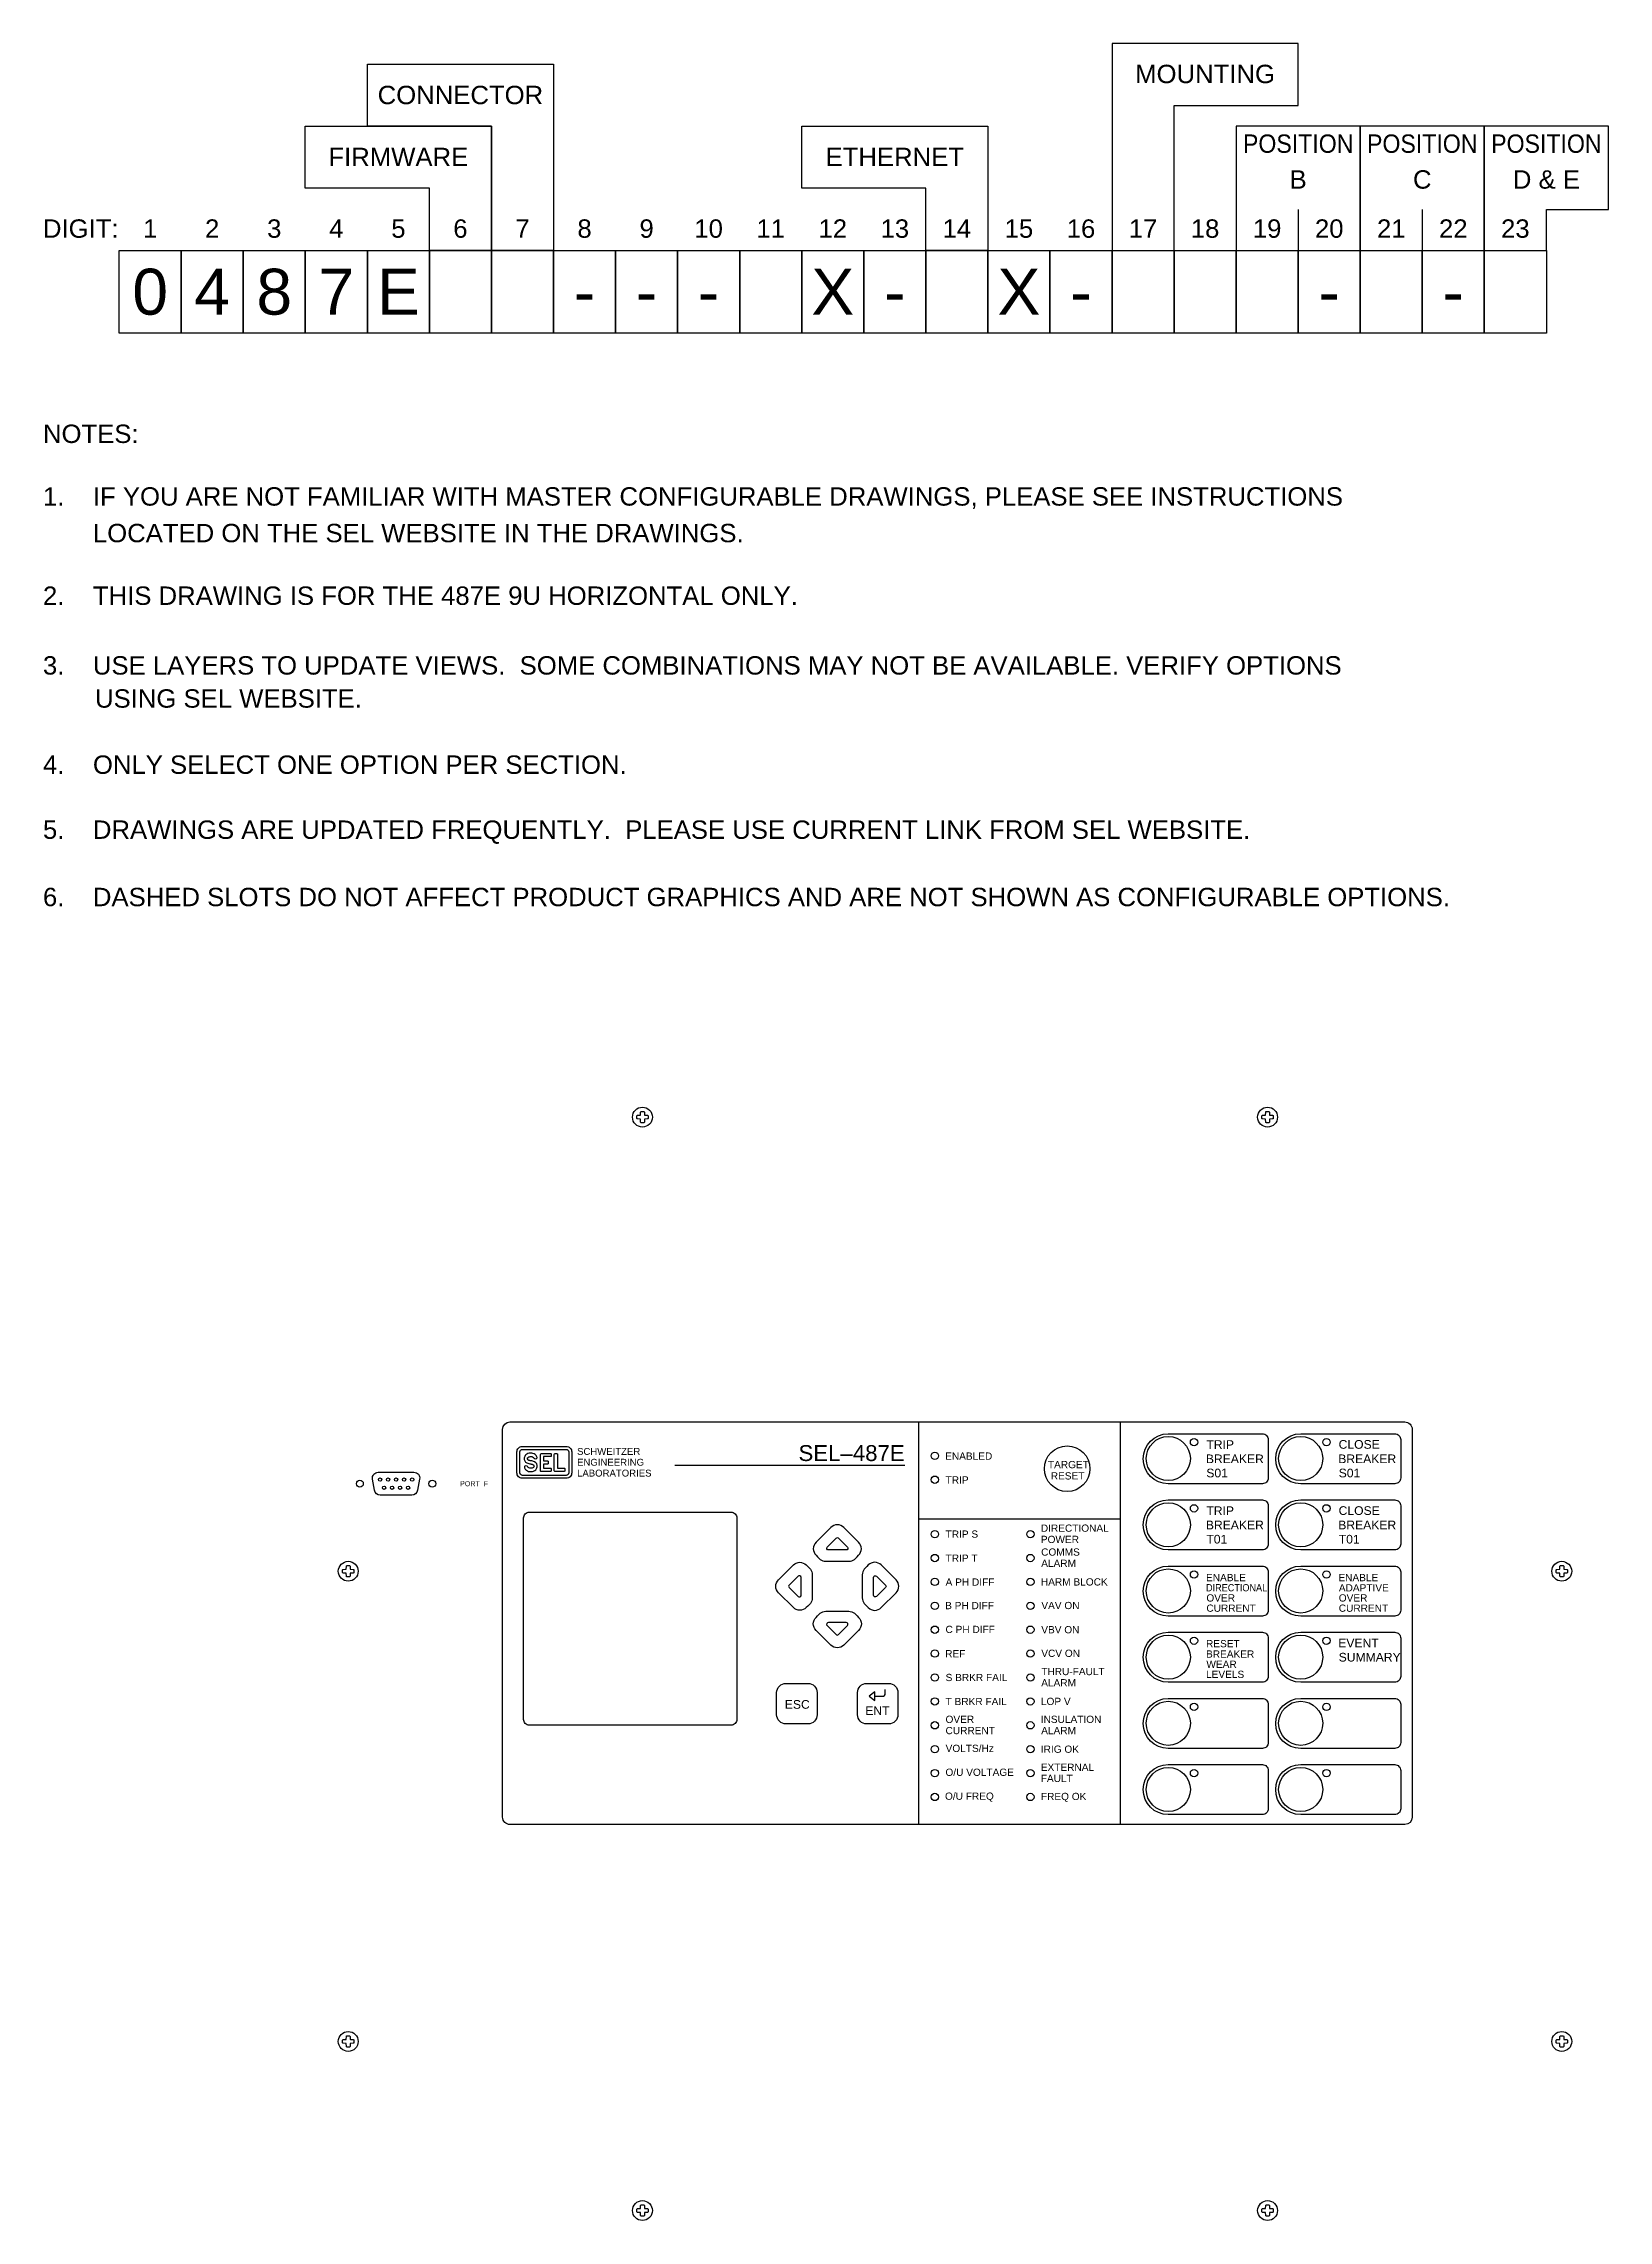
# Model space of a CAD drawing. Header units: inches. Extents: x 1 to 47, y 1 to 35.
# Drawn here: x 1.01 to 22.29, y 5.35 to 34.96 of the extents above; entities that cross this region are included whole.
import ezdxf
from ezdxf.enums import TextEntityAlignment as Align

# ---------------------------------------------------------------- set-up
doc = ezdxf.new("R2010")
doc.units = ezdxf.units.IN
doc.header["$MEASUREMENT"] = 0
doc.layers.add('8.0_____[DWG]', color=7, linetype='Continuous')
doc.styles.add('Arial', font='arial.ttf')

msp = doc.modelspace()

# ---------------------------------------------------------------- texts
at = {"layer": '8.0_____[DWG]', "style": 'Arial'}
for s, height, p in [('MOUNTING', 0.25, (16.801, 34.423)), ('CONNECTOR', 0.25, (6.676, 34.137)), ('FIRMWARE', 0.25, (5.832, 33.294)), ('ETHERNET', 0.25, (12.582, 33.294)), ('B', 0.25, (18.067, 32.988)), ('C', 0.25, (19.754, 32.988)), ('D & E', 0.25, (21.442, 32.988)), ('1', 0.25, (2.458, 32.32)), ('2', 0.25, (3.301, 32.32)), ('3', 0.25, (4.145, 32.32)), ('4', 0.25, (4.989, 32.32)), ('5', 0.25, (5.833, 32.32)), ('6', 0.25, (6.676, 32.32)), ('7', 0.25, (7.52, 32.32)), ('8', 0.25, (8.364, 32.32)), ('9', 0.25, (9.208, 32.32)), ('10', 0.25, (10.051, 32.32)), ('11', 0.25, (10.895, 32.32)), ('12', 0.25, (11.739, 32.32)), ('13', 0.25, (12.583, 32.32)), ('14', 0.25, (13.426, 32.32)), ('15', 0.25, (14.27, 32.32)), ('16', 0.25, (15.114, 32.32)), ('17', 0.25, (15.958, 32.32)), ('18', 0.25, (16.801, 32.32)), ('19', 0.25, (17.645, 32.32)), ('20', 0.25, (18.489, 32.32)), ('21', 0.25, (19.333, 32.32)), ('22', 0.25, (20.176, 32.32)), ('23', 0.25, (21.02, 32.32)), ('0', 0.625, (2.458, 31.274)), ('4', 0.625, (3.301, 31.274)), ('8', 0.625, (4.145, 31.274)), ('7', 0.625, (4.989, 31.274)), ('E', 0.625, (5.833, 31.274)), ('X', 0.625, (11.739, 31.274)), ('X', 0.625, (14.27, 31.274)), ('-', 0.625, (8.364, 31.274)), ('-', 0.625, (9.208, 31.274)), ('-', 0.625, (10.051, 31.274)), ('-', 0.625, (12.583, 31.274)), ('-', 0.625, (15.114, 31.274)), ('-', 0.625, (18.489, 31.274)), ('-', 0.625, (20.176, 31.274))]:
    msp.add_text(s, height=height, dxfattribs=at).set_placement(p, align=Align.CENTER)
at = {"layer": '8.0_____[DWG]', "style": 'Arial', "width": 0.9}
for p in [(18.067, 33.475), (19.754, 33.475), (21.442, 33.475)]:
    msp.add_text('POSITION', height=0.25, dxfattribs=at).set_placement(p, align=Align.CENTER)
at = {"layer": '8.0_____[DWG]', "style": 'Arial'}
for s, height, p in [('DIGIT:', 0.25, (1, 32.32)), ('NOTES:', 0.25, (1, 29.529)), ('1.    IF YOU ARE NOT FAMILIAR WITH MASTER CONFIGURABLE DRAWINGS, PLEASE SEE INSTRUCTIONS', 0.25, (1, 28.677)), ('       LOCATED ON THE SEL WEBSITE IN THE DRAWINGS.', 0.25, (1, 28.179)), ('2.    THIS DRAWING IS FOR THE 487E 9U HORIZONTAL ONLY.', 0.25, (1, 27.327)), ('3.    USE LAYERS TO UPDATE VIEWS.  SOME COMBINATIONS MAY NOT BE AVAILABLE. VERIFY OPTIONS', 0.25, (1, 26.379)), ('       USING SEL WEBSITE.', 0.25, (1.029, 25.929)), ('4.    ONLY SELECT ONE OPTION PER SECTION.', 0.25, (1, 25.029)), ('5.    DRAWINGS ARE UPDATED FREQUENTLY.  PLEASE USE CURRENT LINK FROM SEL WEBSITE.', 0.25, (1, 24.145)), ('6.    DASHED SLOTS DO NOT AFFECT PRODUCT GRAPHICS AND ARE NOT SHOWN AS CONFIGURABLE OPTIONS.', 0.25, (1, 23.229)), ('SCHWEITZER', 0.0931, (8.262, 15.767)), ('ENGINEERING', 0.09313, (8.262, 15.62)), ('ENABLED', 0.0983, (13.267, 15.701)), ('TRIP', 0.118, (16.819, 15.848)), ('BREAKER', 0.118, (16.812, 15.654)), ('BREAKER', 0.118, (18.612, 15.654)), ('CLOSE', 0.118, (18.617, 15.85)), ('PORT  F', 0.0688, (6.672, 15.34)), ('LABORATORIES', 0.09313, (8.262, 15.472)), ('TRIP', 0.0983, (13.273, 15.377)), ('TARGET', 0.0983, (14.664, 15.585)), ('RESET', 0.0983, (14.703, 15.432)), ('S01', 0.118, (16.818, 15.461)), ('S01', 0.118, (18.618, 15.461)), ('DIRECTIONAL', 0.09833, (14.568, 14.721)), ('TRIP', 0.118, (16.819, 14.948)), ('BREAKER', 0.118, (16.812, 14.754)), ('CLOSE', 0.118, (18.617, 14.95)), ('BREAKER', 0.118, (18.612, 14.754)), ('TRIP S', 0.0983, (13.273, 14.64)), ('POWER', 0.0983, (14.568, 14.568)), ('T01', 0.118, (16.819, 14.561)), ('T01', 0.118, (18.619, 14.561)), ('TRIP T', 0.0983, (13.273, 14.313)), ('ALARM', 0.0983, (14.573, 14.243)), ('COMMS', 0.0983, (14.572, 14.396)), ('A PH DIFF', 0.0983, (13.273, 13.988)), ('HARM BLOCK', 0.0983, (14.569, 13.99)), ('ENABLE', 0.0983, (16.814, 14.048)), ('ADAPTIVE', 0.0983, (18.62, 13.909)), ('ENABLE', 0.0983, (18.614, 14.048)), ('B PH DIFF', 0.0983, (13.267, 13.668)), ('VAV ON', 0.0983, (14.575, 13.669)), ('OVER', 0.0983, (16.819, 13.772)), ('CURRENT', 0.0983, (16.819, 13.633)), ('OVER', 0.0983, (18.619, 13.772)), ('CURRENT', 0.0983, (18.619, 13.633)), ('C PH DIFF', 0.0983, (13.272, 13.344)), ('VBV ON', 0.0983, (14.574, 13.34)), ('REF', 0.0983, (13.267, 13.013)), ('VCV ON', 0.0983, (14.574, 13.019)), ('RESET', 0.0983, (16.814, 13.15)), ('BREAKER', 0.0983, (16.814, 13.009)), ('EVENT', 0.118, (18.612, 13.148)), ('SUMMARY', 0.118, (18.618, 12.956)), ('S BRKR FAIL', 0.09833, (13.273, 12.69)), ('THRU-FAULT', 0.0983, (14.574, 12.771)), ('WEAR', 0.0983, (16.819, 12.87)), ('LEVELS', 0.0983, (16.814, 12.733)), ('T BRKR FAIL', 0.09833, (13.273, 12.363)), ('ALARM', 0.0983, (14.573, 12.618)), ('LOP V', 0.0983, (14.569, 12.365)), ('ESC', 0.118, (11.087, 12.314)), ('ENT', 0.118, (12.181, 12.228)), ('OVER', 0.0983, (13.272, 12.121)), ('INSULATION', 0.0983, (14.567, 12.121)), ('CURRENT', 0.0983, (13.272, 11.968)), ('ALARM', 0.0983, (14.573, 11.968)), ('VOLTS/Hz', 0.0983, (13.273, 11.726)), ('EXTERNAL', 0.0983, (14.567, 11.469)), ('IRIG OK', 0.0983, (14.568, 11.715)), ('O/U VOLTAGE', 0.09833, (13.271, 11.401)), ('FAULT', 0.0983, (14.567, 11.318)), ('O/U FREQ', 0.0983, (13.265, 11.076)), ('FREQ OK', 0.0983, (14.569, 11.072))]:
    msp.add_text(s, height=height, dxfattribs=at).set_placement(p)
msp.add_text('SEL–487E', height=0.2163, dxfattribs=at).set_placement((12.717, 15.683), align=Align.RIGHT)
at = {"layer": '8.0_____[DWG]', "style": 'Arial', "width": 0.9}
msp.add_text('DIRECTIONAL', height=0.09833, dxfattribs=at).set_placement((16.814, 13.911))

# ---------------------------------------------------------------- linework, layer by layer
at = {"layer": '8.0_____[DWG]'}
for points in [[(16.379, 34.118), (18.067, 34.118), (18.067, 34.962), (15.536, 34.962), (15.536, 32.149), (16.379, 32.149), (16.379, 34.118)], [(7.098, 33.836), (5.411, 33.836), (5.411, 34.68), (7.942, 34.68), (7.942, 32.149), (7.098, 32.149), (7.098, 33.836)], [(6.254, 32.993), (4.567, 32.993), (4.567, 33.836), (7.098, 33.836), (7.098, 32.149), (6.254, 32.149), (6.254, 32.993)], [(13.004, 32.993), (11.317, 32.993), (11.317, 33.836), (13.848, 33.836), (13.848, 32.149), (13.004, 32.149), (13.004, 32.993)], [(21.442, 32.149), (21.442, 32.704), (22.286, 32.704), (22.286, 33.836), (20.598, 33.836), (20.598, 32.149), (21.442, 32.149)], [(12.309, 12.542), (12.234, 12.484), (12.309, 12.425)]]:
    msp.add_lwpolyline(points, close=True, dxfattribs=at)
for points in [[(18.911, 32.149), (18.911, 33.836), (17.223, 33.836), (17.223, 32.149), (18.911, 32.149)], [(20.598, 32.149), (20.598, 33.836), (18.911, 33.836), (18.911, 32.149), (20.598, 32.149)], [(18.067, 32.704), (18.067, 32.149)], [(19.754, 32.704), (19.754, 32.149)], [(2.879, 31.024), (2.036, 31.024), (2.036, 32.149), (2.879, 32.149), (2.879, 31.024)], [(3.723, 31.024), (2.879, 31.024), (2.879, 32.149), (3.723, 32.149), (3.723, 31.024)], [(4.567, 31.024), (3.723, 31.024), (3.723, 32.149), (4.567, 32.149), (4.567, 31.024)], [(5.411, 31.024), (4.567, 31.024), (4.567, 32.149), (5.411, 32.149), (5.411, 31.024)], [(6.254, 31.024), (5.411, 31.024), (5.411, 32.149), (6.254, 32.149), (6.254, 31.024)], [(7.098, 31.024), (6.254, 31.024), (6.254, 32.149), (7.098, 32.149), (7.098, 31.024)], [(7.942, 31.024), (7.098, 31.024), (7.098, 32.149), (7.942, 32.149), (7.942, 31.024)], [(8.786, 31.024), (7.942, 31.024), (7.942, 32.149), (8.786, 32.149), (8.786, 31.024)], [(9.629, 31.024), (8.786, 31.024), (8.786, 32.149), (9.629, 32.149), (9.629, 31.024)], [(10.473, 31.024), (9.629, 31.024), (9.629, 32.149), (10.473, 32.149), (10.473, 31.024)], [(11.317, 31.024), (10.473, 31.024), (10.473, 32.149), (11.317, 32.149), (11.317, 31.024)], [(12.161, 31.024), (11.317, 31.024), (11.317, 32.149), (12.161, 32.149), (12.161, 31.024)], [(13.004, 31.024), (12.161, 31.024), (12.161, 32.149), (13.004, 32.149), (13.004, 31.024)], [(13.848, 31.024), (13.004, 31.024), (13.004, 32.149), (13.848, 32.149), (13.848, 31.024)], [(14.692, 31.024), (13.848, 31.024), (13.848, 32.149), (14.692, 32.149), (14.692, 31.024)], [(15.536, 31.024), (14.692, 31.024), (14.692, 32.149), (15.536, 32.149), (15.536, 31.024)], [(16.379, 31.024), (15.536, 31.024), (15.536, 32.149), (16.379, 32.149), (16.379, 31.024)], [(17.223, 31.024), (16.379, 31.024), (16.379, 32.149), (17.223, 32.149), (17.223, 31.024)], [(18.067, 31.024), (17.223, 31.024), (17.223, 32.149), (18.067, 32.149), (18.067, 31.024)], [(18.911, 31.024), (18.067, 31.024), (18.067, 32.149), (18.911, 32.149), (18.911, 31.024)], [(19.754, 31.024), (18.911, 31.024), (18.911, 32.149), (19.754, 32.149), (19.754, 31.024)], [(20.598, 31.024), (19.754, 31.024), (19.754, 32.149), (20.598, 32.149), (20.598, 31.024)], [(21.442, 31.024), (20.598, 31.024), (20.598, 32.149), (21.442, 32.149), (21.442, 31.024)], [(12.906, 16.214), (12.906, 10.739)], [(15.646, 16.214), (15.646, 10.739)], [(12.717, 15.624), (9.592, 15.624)], [(12.905, 14.897), (15.645, 14.897)]]:
    msp.add_lwpolyline(points, dxfattribs=at)
for points in [[(9.168, 20.437, -0.391794), (9.177, 20.429), (9.179, 20.389, 0.399739), (9.18, 20.388), (9.22, 20.386, -0.391859), (9.228, 20.377), (9.228, 20.343, -0.391764), (9.22, 20.335), (9.18, 20.333, 0.399816), (9.179, 20.332), (9.177, 20.292, -0.391825), (9.168, 20.284), (9.151, 20.284), (9.135, 20.284, -0.391806), (9.126, 20.292), (9.124, 20.332, 0.399638), (9.123, 20.333), (9.083, 20.335, -0.391814), (9.075, 20.343), (9.075, 20.377, -0.39186), (9.083, 20.386), (9.123, 20.388, 0.399739), (9.124, 20.389), (9.126, 20.429, -0.391769), (9.135, 20.437), (9.151, 20.437), (9.168, 20.437)], [(17.668, 20.437, -0.391794), (17.677, 20.429), (17.679, 20.389, 0.399739), (17.68, 20.388), (17.72, 20.386, -0.391859), (17.728, 20.377), (17.728, 20.343, -0.391764), (17.72, 20.335), (17.68, 20.333, 0.399816), (17.679, 20.332), (17.677, 20.292, -0.391825), (17.668, 20.284), (17.651, 20.284), (17.635, 20.284, -0.391806), (17.626, 20.292), (17.624, 20.332, 0.399638), (17.623, 20.333), (17.583, 20.335, -0.391814), (17.575, 20.343), (17.575, 20.377, -0.39186), (17.583, 20.386), (17.623, 20.388, 0.399739), (17.624, 20.389), (17.626, 20.429, -0.391769), (17.635, 20.437), (17.651, 20.437), (17.668, 20.437)], [(5.168, 14.261, -0.391794), (5.177, 14.253), (5.179, 14.213, 0.399739), (5.18, 14.212), (5.22, 14.21, -0.391859), (5.228, 14.201), (5.228, 14.167, -0.391764), (5.22, 14.159), (5.18, 14.157, 0.399816), (5.179, 14.156), (5.177, 14.116, -0.391825), (5.168, 14.108), (5.151, 14.108), (5.135, 14.108, -0.391806), (5.126, 14.116), (5.124, 14.156, 0.399638), (5.123, 14.157), (5.083, 14.159, -0.391814), (5.075, 14.167), (5.075, 14.201, -0.39186), (5.083, 14.21), (5.123, 14.212, 0.399739), (5.124, 14.213), (5.126, 14.253, -0.391769), (5.135, 14.261), (5.151, 14.261), (5.168, 14.261)], [(21.668, 14.261, -0.391794), (21.677, 14.253), (21.679, 14.213, 0.399739), (21.68, 14.212), (21.72, 14.21, -0.391859), (21.728, 14.201), (21.728, 14.167, -0.391764), (21.72, 14.159), (21.68, 14.157, 0.399816), (21.679, 14.156), (21.677, 14.116, -0.391825), (21.668, 14.108), (21.651, 14.108), (21.635, 14.108, -0.391806), (21.626, 14.116), (21.624, 14.156, 0.399638), (21.623, 14.157), (21.583, 14.159, -0.391814), (21.575, 14.167), (21.575, 14.201, -0.39186), (21.583, 14.21), (21.623, 14.212, 0.399739), (21.624, 14.213), (21.626, 14.253, -0.391769), (21.635, 14.261), (21.651, 14.261), (21.668, 14.261)], [(12.309, 12.484), (12.417, 12.484, 0.414214), (12.452, 12.519), (12.452, 12.576)], [(5.168, 7.866, -0.391794), (5.177, 7.858), (5.179, 7.818, 0.399739), (5.18, 7.817), (5.22, 7.815, -0.391859), (5.228, 7.806), (5.228, 7.772, -0.391764), (5.22, 7.764), (5.18, 7.762, 0.399816), (5.179, 7.761), (5.177, 7.721, -0.391825), (5.168, 7.713), (5.151, 7.713), (5.135, 7.713, -0.391806), (5.126, 7.721), (5.124, 7.761, 0.399638), (5.123, 7.762), (5.083, 7.764, -0.391814), (5.075, 7.772), (5.075, 7.806, -0.39186), (5.083, 7.815), (5.123, 7.817, 0.399739), (5.124, 7.818), (5.126, 7.858, -0.391769), (5.135, 7.866), (5.151, 7.866), (5.168, 7.866)], [(21.668, 7.866, -0.391794), (21.677, 7.858), (21.679, 7.818, 0.399739), (21.68, 7.817), (21.72, 7.815, -0.391859), (21.728, 7.806), (21.728, 7.772, -0.391764), (21.72, 7.764), (21.68, 7.762, 0.399816), (21.679, 7.761), (21.677, 7.721, -0.391825), (21.668, 7.713), (21.651, 7.713), (21.635, 7.713, -0.391806), (21.626, 7.721), (21.624, 7.761, 0.399638), (21.623, 7.762), (21.583, 7.764, -0.391814), (21.575, 7.772), (21.575, 7.806, -0.39186), (21.583, 7.815), (21.623, 7.817, 0.399739), (21.624, 7.818), (21.626, 7.858, -0.391769), (21.635, 7.866), (21.651, 7.866), (21.668, 7.866)], [(9.168, 5.566, -0.391794), (9.177, 5.558), (9.179, 5.518, 0.399739), (9.18, 5.517), (9.22, 5.515, -0.391859), (9.228, 5.506), (9.228, 5.472, -0.391764), (9.22, 5.464), (9.18, 5.462, 0.399816), (9.179, 5.461), (9.177, 5.421, -0.391825), (9.168, 5.413), (9.151, 5.413), (9.135, 5.413, -0.391806), (9.126, 5.421), (9.124, 5.461, 0.399638), (9.123, 5.462), (9.083, 5.464, -0.391814), (9.075, 5.472), (9.075, 5.506, -0.39186), (9.083, 5.515), (9.123, 5.517, 0.399739), (9.124, 5.518), (9.126, 5.558, -0.391769), (9.135, 5.566), (9.151, 5.566), (9.168, 5.566)], [(17.668, 5.566, -0.391794), (17.677, 5.558), (17.679, 5.518, 0.399739), (17.68, 5.517), (17.72, 5.515, -0.391859), (17.728, 5.506), (17.728, 5.472, -0.391764), (17.72, 5.464), (17.68, 5.462, 0.399816), (17.679, 5.461), (17.677, 5.421, -0.391825), (17.668, 5.413), (17.651, 5.413), (17.635, 5.413, -0.391806), (17.626, 5.421), (17.624, 5.461, 0.399638), (17.623, 5.462), (17.583, 5.464, -0.391814), (17.575, 5.472), (17.575, 5.506, -0.39186), (17.583, 5.515), (17.623, 5.517, 0.399739), (17.624, 5.518), (17.626, 5.558, -0.391769), (17.635, 5.566), (17.651, 5.566), (17.668, 5.566)]]:
    msp.add_lwpolyline(points, format="xyb", dxfattribs=at)
at = {"layer": '8.0_____[DWG]', "flags": 128}
for points in [[(7.349, 16.214), (19.517, 16.214, -0.414295), (19.617, 16.114), (19.617, 10.839, -0.414136), (19.517, 10.739), (7.349, 10.739, -0.41423), (7.249, 10.839), (7.249, 16.114, -0.414193)], [(16.301, 16.054), (17.581, 16.054, -0.414214), (17.661, 15.974), (17.661, 15.454, -0.414214), (17.581, 15.374), (16.301, 15.374, -1)], [(18.101, 16.054), (19.381, 16.054, -0.414214), (19.461, 15.974), (19.461, 15.454, -0.414214), (19.381, 15.374), (18.101, 15.374, -1)], [(16.301, 15.154), (17.581, 15.154, -0.414214), (17.661, 15.074), (17.661, 14.554, -0.414214), (17.581, 14.474), (16.301, 14.474, -1)], [(18.101, 15.154), (19.381, 15.154, -0.414214), (19.461, 15.074), (19.461, 14.554, -0.414214), (19.381, 14.474), (18.101, 14.474, -1)], [(7.615, 14.989), (10.355, 14.989, -0.414214), (10.435, 14.909), (10.435, 12.169, -0.414214), (10.355, 12.089), (7.615, 12.089, -0.414214), (7.535, 12.169), (7.535, 14.909, -0.414214)], [(7.615, 14.989), (10.355, 14.989, -0.414214), (10.435, 14.909), (10.435, 12.169, -0.414214), (10.355, 12.089), (7.615, 12.089, -0.414214), (7.535, 12.169), (7.535, 14.909, -0.414214)], [(16.301, 14.254), (17.581, 14.254, -0.414214), (17.661, 14.174), (17.661, 13.654, -0.414214), (17.581, 13.574), (16.301, 13.574, -1)], [(18.101, 14.254), (19.381, 14.254, -0.414214), (19.461, 14.174), (19.461, 13.654, -0.414214), (19.381, 13.574), (18.101, 13.574, -1)], [(16.301, 13.354), (17.581, 13.354, -0.414214), (17.661, 13.274), (17.661, 12.754, -0.414214), (17.581, 12.674), (16.301, 12.674, -1)], [(18.101, 13.354), (19.381, 13.354, -0.414214), (19.461, 13.274), (19.461, 12.754, -0.414214), (19.381, 12.674), (18.101, 12.674, -1)], [(16.301, 12.454), (17.581, 12.454, -0.414214), (17.661, 12.374), (17.661, 11.854, -0.414214), (17.581, 11.774), (16.301, 11.774, -1)], [(18.101, 12.454), (19.381, 12.454, -0.414214), (19.461, 12.374), (19.461, 11.854, -0.414214), (19.381, 11.774), (18.101, 11.774, -1)], [(16.301, 11.554), (17.581, 11.554, -0.414214), (17.661, 11.474), (17.661, 10.954, -0.414214), (17.581, 10.874), (16.301, 10.874, -1)], [(18.101, 11.554), (19.381, 11.554, -0.414214), (19.461, 11.474), (19.461, 10.954, -0.414214), (19.381, 10.874), (18.101, 10.874, -1)]]:
    msp.add_lwpolyline(points, format="xyb", close=True, dxfattribs=at)
at = {"layer": '8.0_____[DWG]'}
for points in [[(8.19, 15.523, -0.414214), (8.115, 15.448), (7.519, 15.448, -0.414214), (7.444, 15.523), (7.444, 15.807, -0.414214), (7.519, 15.882), (8.115, 15.882, -0.414214), (8.19, 15.807)], [(8.15, 15.523, -0.414214), (8.115, 15.488), (7.519, 15.488, -0.414214), (7.484, 15.523), (7.484, 15.807, -0.414214), (7.519, 15.842), (8.115, 15.842, -0.414214), (8.15, 15.807)], [(7.628, 15.79, 0.192116), (7.565, 15.765, 0.12608), (7.545, 15.726, 0.336344), (7.58, 15.657, 0.087668), (7.632, 15.643, -0.022201), (7.647, 15.64, -0.039737), (7.658, 15.637, -0.23043), (7.676, 15.619, -0.182747), (7.675, 15.604, -0.221111), (7.64, 15.585, -0.058363), (7.619, 15.585, -0.13415), (7.597, 15.596, 0.006668), (7.584, 15.611, 0.085557), (7.582, 15.613, 0.231613), (7.552, 15.611, 0.170757), (7.546, 15.603, 0.118457), (7.547, 15.591, 0.153081), (7.573, 15.558, 0.186266), (7.637, 15.539, 0.192116), (7.7, 15.565, 0.12608), (7.72, 15.603, 0.336344), (7.684, 15.672, 0.087668), (7.633, 15.686, -0.022201), (7.618, 15.689, -0.039737), (7.607, 15.692, -0.23043), (7.588, 15.711, -0.182747), (7.59, 15.725, -0.221111), (7.624, 15.744, -0.058363), (7.646, 15.744, -0.13415), (7.668, 15.733, 0.006668), (7.68, 15.718, 0.085557), (7.683, 15.716, 0.231613), (7.713, 15.719, 0.170757), (7.719, 15.726, 0.118457), (7.717, 15.738, 0.153081), (7.692, 15.771, 0.186266)], [(7.807, 15.642), (7.807, 15.585), (7.901, 15.585, -0.424366), (7.912, 15.573), (7.912, 15.553, -0.404134), (7.901, 15.541), (7.776, 15.541, -0.432614), (7.764, 15.554), (7.764, 15.774, -0.396049), (7.776, 15.786), (7.901, 15.786, -0.424366), (7.912, 15.775), (7.912, 15.754, -0.404134), (7.901, 15.743), (7.807, 15.743), (7.807, 15.686), (7.862, 15.686, -0.353971), (7.87, 15.676), (7.87, 15.676), (7.87, 15.652, -0.353971), (7.862, 15.642)], [(7.963, 15.786), (7.984, 15.786, -0.432614), (7.996, 15.774), (7.996, 15.585), (8.087, 15.585, -0.424366), (8.098, 15.573), (8.098, 15.553, -0.404134), (8.087, 15.541), (7.963, 15.541, -0.432614), (7.951, 15.554), (7.951, 15.774, -0.396049)], [(5.559, 15.531), (6.044, 15.531, -0.46318), (6.121, 15.438), (6.094, 15.285, -0.363045), (6.016, 15.22), (5.586, 15.22, -0.360245), (5.508, 15.285), (5.481, 15.438, -0.463312)], [(11.957, 14.319, 0.176539), (12.035, 14.346), (12.072, 14.382), (12.091, 14.401, 0.414214), (12.091, 14.578), (11.889, 14.779, 0.414214), (11.712, 14.779), (11.511, 14.578, 0.414214), (11.511, 14.401), (11.53, 14.382), (11.567, 14.346, 0.176539), (11.645, 14.319)], [(11.818, 14.635), (11.939, 14.513, -0.66386), (11.922, 14.473), (11.679, 14.473, -0.66386), (11.663, 14.513), (11.784, 14.635, -0.408376)], [(11.461, 13.823, -0.176539), (11.434, 13.745), (11.398, 13.708), (11.379, 13.689, -0.414214), (11.203, 13.689), (11.001, 13.891, -0.414214), (11.001, 14.067), (11.203, 14.269, -0.414214), (11.379, 14.269), (11.398, 14.25), (11.434, 14.213, -0.176539), (11.461, 14.135)], [(12.14, 13.823, 0.176539), (12.167, 13.745), (12.203, 13.708), (12.222, 13.689, 0.414214), (12.399, 13.689), (12.6, 13.891, 0.414214), (12.6, 14.067), (12.399, 14.269, 0.414214), (12.222, 14.269), (12.203, 14.25), (12.167, 14.213, 0.176539), (12.14, 14.135)], [(11.146, 13.962), (11.267, 13.841, 0.66386), (11.308, 13.858), (11.308, 14.1, 0.66386), (11.267, 14.117), (11.146, 13.996, 0.408376)], [(12.456, 13.962), (12.334, 13.841, -0.66386), (12.294, 13.858), (12.294, 14.1, -0.66386), (12.334, 14.117), (12.456, 13.996, -0.408376)], [(11.956, 13.639, -0.176539), (12.035, 13.612), (12.072, 13.576), (12.091, 13.557, -0.414214), (12.091, 13.38), (11.889, 13.179, -0.414214), (11.712, 13.179), (11.511, 13.38, -0.414214), (11.511, 13.557), (11.53, 13.576), (11.567, 13.612, -0.176539), (11.645, 13.639)], [(11.817, 13.323), (11.939, 13.445, 0.66386), (11.922, 13.486), (11.679, 13.486, 0.66386), (11.662, 13.445), (11.784, 13.323, 0.408376)], [(11.101, 12.658), (11.401, 12.658, -0.414214), (11.526, 12.533), (11.526, 12.233, -0.414214), (11.401, 12.108), (11.101, 12.108, -0.414214), (10.976, 12.233), (10.976, 12.533, -0.414214)], [(12.2, 12.658), (12.5, 12.658, -0.414214), (12.625, 12.533), (12.625, 12.233, -0.414214), (12.5, 12.108), (12.2, 12.108, -0.414214), (12.075, 12.233), (12.075, 12.533, -0.414214)]]:
    msp.add_lwpolyline(points, format="xyb", close=True, dxfattribs=at)
for centre, radius in [((9.151, 20.36), 0.135), ((17.651, 20.36), 0.135), ((16.651, 15.939), 0.05), ((18.451, 15.939), 0.05), ((13.126, 15.754), 0.05), ((14.926, 15.579), 0.31), ((5.309, 15.375), 0.047), ((5.583, 15.431), 0.0225), ((5.692, 15.431), 0.0225), ((5.801, 15.431), 0.0225), ((5.91, 15.431), 0.0225), ((6.02, 15.431), 0.0225), ((6.293, 15.375), 0.047), ((13.126, 15.429), 0.05), ((5.638, 15.319), 0.0225), ((5.747, 15.319), 0.0225), ((5.856, 15.319), 0.0225), ((5.965, 15.319), 0.0225), ((16.651, 15.039), 0.05), ((18.451, 15.039), 0.05), ((13.126, 14.689), 0.05), ((14.426, 14.689), 0.05), ((5.151, 14.184), 0.135), ((13.126, 14.364), 0.05), ((14.426, 14.364), 0.05), ((21.651, 14.184), 0.135), ((13.126, 14.039), 0.05), ((14.426, 14.039), 0.05), ((16.651, 14.139), 0.05), ((18.451, 14.139), 0.05), ((13.126, 13.714), 0.05), ((14.426, 13.714), 0.05), ((13.126, 13.389), 0.05), ((14.426, 13.389), 0.05), ((13.126, 13.064), 0.05), ((14.426, 13.064), 0.05), ((16.651, 13.239), 0.05), ((18.451, 13.239), 0.05), ((13.126, 12.739), 0.05), ((14.426, 12.739), 0.05), ((13.126, 12.414), 0.05), ((14.426, 12.414), 0.05), ((13.126, 12.089), 0.05), ((14.426, 12.089), 0.05), ((16.651, 12.339), 0.05), ((18.451, 12.339), 0.05), ((13.126, 11.764), 0.05), ((14.426, 11.764), 0.05), ((13.126, 11.439), 0.05), ((14.426, 11.439), 0.05), ((16.651, 11.439), 0.05), ((18.451, 11.439), 0.05), ((13.126, 11.114), 0.05), ((14.426, 11.114), 0.05), ((5.151, 7.789), 0.135), ((21.651, 7.789), 0.135), ((9.151, 5.489), 0.135), ((17.651, 5.489), 0.135)]:
    msp.add_circle(centre, radius, dxfattribs=at)
for centre in [(16.301, 15.716), (18.101, 15.716), (16.301, 14.816), (18.101, 14.816), (16.301, 13.916), (18.101, 13.916), (16.301, 13.016), (18.101, 13.016), (16.301, 12.116), (18.101, 12.116), (16.301, 11.216), (18.101, 11.216)]:
    msp.add_ellipse(centre, major_axis=(-0.3, 0), ratio=0.999907, dxfattribs=at)

msp.set_redraw_order([(e.dxf.handle, doc.entitydb.next_handle()) for e in msp.query("TEXT MTEXT ATTDEF DIMENSION ARC_DIMENSION")])  # texts and dimensions are drawn at this point

doc.saveas('drawing.dxf')
